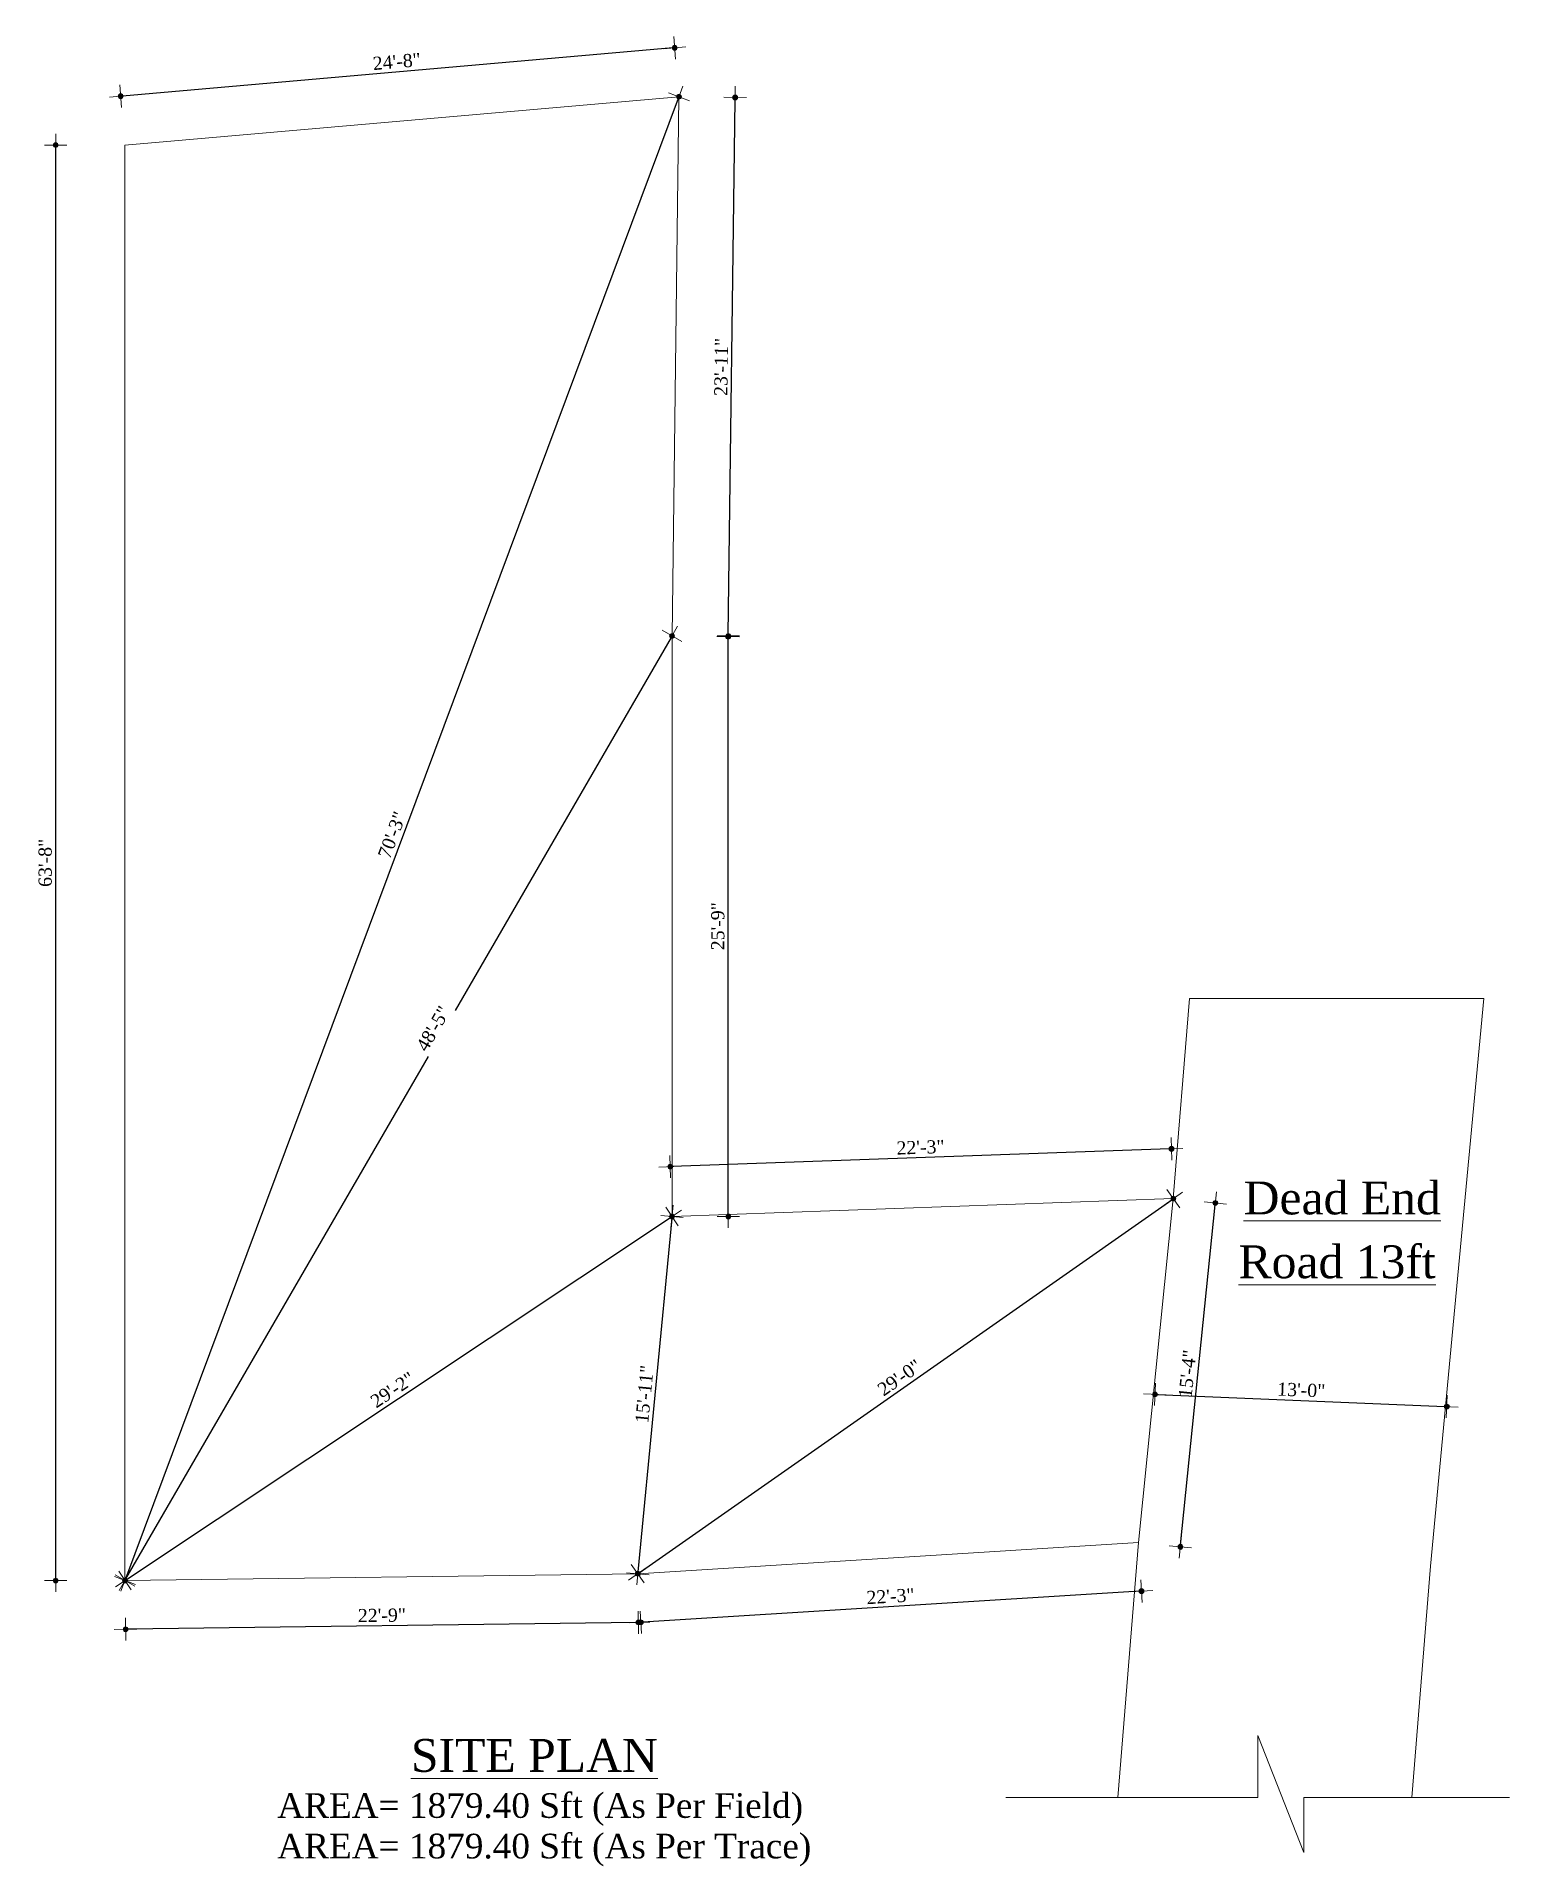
# Model space of a CAD drawing. Header units: inches. Extents: x 897 to 49934, y -34925 to -18564.
# Drawn here: x 33308 to 34092, y -23374 to -22400 of the extents above; entities that cross this region are included whole.
import ezdxf

# ---------------------------------------------------------------- set-up
doc = ezdxf.new("R2010")
doc.units = ezdxf.units.IN
doc.header["$LTSCALE"] = 35
doc.header["$MEASUREMENT"] = 0
doc.header["$PDMODE"] = 34
doc.layers.add('DIMENSION', color=115, linetype='Continuous', lineweight=15)
doc.layers.add('SES-DIMENSION', color=142, linetype='Continuous', lineweight=13)
doc.styles.add('7 INCH', font='times.ttf', dxfattribs={"height": 7})
doc.dimstyles.new('7 INCH', dxfattribs={"dimscale": 0, "dimtxt": 7, "dimasz": 1, "dimexe": 2, "dimexo": 9, "dimgap": 2, "dimtad": 1, "dimdec": 0, "dimzin": 3, "dimdsep": 46, "dimlunit": 4, "dimtxsty": '7 INCH', "dimblk": 'DIM', "dimcen": 3, "dimdle": 3, "dimse1": 1, "dimse2": 1, "dimclrd": 256, "dimclre": 256, "dimclrt": 7, "dimadec": 1, "dimazin": 2, "dimtfac": 1, "dimtdec": 0, "dimtix": 1, "dimtofl": 0, "dimtmove": 2, "dimatfit": 3, "dimldrblk": 'ARW', "dimfxl": 2, "dimfrac": 2, "dimtolj": 2, "dimtzin": 0, "dimarcsym": 0})

msp = doc.modelspace()

# ---------------------------------------------------------------- texts
at = {"layer": 'DIMENSION', "style": '7 INCH'}
for s, height, p in [('%%UDead End', 17.5, (33950.61, -23026.66)), ('%%URoad 13ft', 17.5, (33947.88, -23060.63)), ('%%USITE PLAN', 17.5, (33507.37, -23323.35)), ('AREA= 1879.40 Sft (As Per Field) ', 13.125, (33436.23, -23347.83)), ('AREA= 1879.40 Sft (As Per Trace) ', 13.125, (33436.23, -23369.41))]:
    msp.add_text(s, height=height, dxfattribs=at).set_placement(p)

# ---------------------------------------------------------------- blocks, each defined once
blk = doc.blocks.new('DIM')
at = {"layer": 'SES-DIMENSION'}
h = blk.add_hatch(color=256, dxfattribs=at)
h.paths.add_polyline_path([(0, 1.28), (0, 0), (1.28, 0, 0.414214)])
h.paths.add_polyline_path([(1.28, 0), (0, 0), (0, -1.28, 0.414214)])
h.paths.add_polyline_path([(0, 0), (-1.28, 0, 0.414214), (0, -1.28)])
h.paths.add_polyline_path([(0, 1.28, 0.414214), (-1.28, 0), (0, 0)])
for p, q in [((-6, 0), (6, 0)), ((0, 6), (0, -6))]:
    blk.add_line(p, q, dxfattribs=at)
blk.add_circle((0, 0), 1.28, dxfattribs=at)
blk = doc.blocks.new('*D1120')
at = {"layer": 'Defpoints', "color": 0, "transparency": 16777216}
for p in [(33318.3, -22457.57), (33355.17, -22457.57), (33355.17, -23221.57)]:
    blk.add_point(p, dxfattribs=at)
at = {"layer": 'DIMENSION', "lineweight": -2, "transparency": 16777216}
blk.add_line((33318.3, -23220.57), (33318.3, -22458.57), dxfattribs=at)
for p, rotation in [((33318.3, -22457.57), 90), ((33318.3, -23221.57), 270)]:
    blk.add_blockref('DIM', p, dxfattribs=dict(at, rotation=rotation))
at = {"layer": 'DIMENSION', "color": 7, "transparency": 16777216, "insert": (33312.74, -22839.57), "char_height": 7, "attachment_point": 5, "rotation": 90, "style": '7 INCH'}
blk.add_mtext('\\A2;63\'-8"', dxfattribs=at)
blk = doc.blocks.new('ARW')
at = {"layer": 'SES-DIMENSION'}
blk.add_lwpolyline([(10, 0, 0, 6, 0), (0, 0, 0, 0, 0), (10, 0, 0, 0, 0)], format="xyseb", dxfattribs=at)
blk = doc.blocks.new('*D1121')
at = {"layer": 'Defpoints', "color": 0, "transparency": 16777216}
for p in [(33894.63, -23201.35), (33628.14, -23217.93), (33629.75, -23243.75)]:
    blk.add_point(p, dxfattribs=at)
at = {"layer": 'DIMENSION', "lineweight": -2, "transparency": 16777216}
blk.add_line((33895.24, -23227.23), (33630.75, -23243.69), dxfattribs=at)
for p, rotation in [((33896.23, -23227.17), 3.561582051462535), ((33629.75, -23243.75), 183.5615820514626)]:
    blk.add_blockref('DIM', p, dxfattribs=dict(at, rotation=rotation))
at = {"layer": 'DIMENSION', "color": 7, "transparency": 16777216, "insert": (33762.65, -23229.91), "char_height": 7, "attachment_point": 5, "rotation": 3.56158, "style": '7 INCH'}
blk.add_mtext('\\A2;22\'-3"', dxfattribs=at)
blk = doc.blocks.new('*D1122')
at = {"layer": 'Defpoints', "color": 0, "transparency": 16777216}
for p in [(33355.17, -23221.57), (33628.14, -23217.93), (33355.51, -23247.47)]:
    blk.add_point(p, dxfattribs=at)
at = {"layer": 'DIMENSION', "lineweight": -2, "transparency": 16777216}
blk.add_line((33627.49, -23243.85), (33356.51, -23247.46), dxfattribs=at)
for p, rotation in [((33355.51, -23247.47), 180.7634175981638), ((33628.49, -23243.83), 0.7634175981637715)]:
    blk.add_blockref('DIM', p, dxfattribs=dict(at, rotation=rotation))
at = {"layer": 'DIMENSION', "color": 7, "transparency": 16777216, "insert": (33491.93, -23240.08), "char_height": 7, "attachment_point": 5, "rotation": 0.76342, "style": '7 INCH'}
blk.add_mtext('\\A2;22\'-9"', dxfattribs=at)
blk = doc.blocks.new('*D1123')
at = {"layer": 'Defpoints', "color": 0, "transparency": 16777216}
for p in [(33913.18, -23018.28), (33935.52, -23020.55), (33894.63, -23201.35)]:
    blk.add_point(p, dxfattribs=at)
at = {"layer": 'DIMENSION', "lineweight": -2, "transparency": 16777216}
blk.add_line((33917.07, -23202.61), (33935.42, -23021.54), dxfattribs=at)
for p, rotation in [((33935.52, -23020.55), 84.21403843235241), ((33916.97, -23203.61), 264.2140384323524)]:
    blk.add_blockref('DIM', p, dxfattribs=dict(at, rotation=rotation))
at = {"layer": 'DIMENSION', "color": 7, "transparency": 16777216, "insert": (33920.72, -23111.52), "char_height": 7, "attachment_point": 5, "rotation": 84.21404, "style": '7 INCH'}
blk.add_mtext('\\A2;15\'-4"', dxfattribs=at)
blk = doc.blocks.new('*D1124')
at = {"layer": 'Defpoints', "color": 0, "transparency": 16777216}
for p in [(33645.4, -23001.28), (33913.18, -23018.28), (33646.35, -23027.8)]:
    blk.add_point(p, dxfattribs=at)
at = {"layer": 'DIMENSION', "lineweight": -2, "transparency": 16777216}
blk.add_line((33911.23, -22991.8), (33646.4, -23001.24), dxfattribs=at)
for p, rotation in [((33912.23, -22991.76), 2.043001058283576), ((33645.4, -23001.28), 182.0430010582836)]:
    blk.add_blockref('DIM', p, dxfattribs=dict(at, rotation=rotation))
at = {"layer": 'DIMENSION', "color": 7, "transparency": 16777216, "insert": (33778.62, -22990.96), "char_height": 7, "attachment_point": 5, "rotation": 2.043, "style": '7 INCH'}
blk.add_mtext('\\A2;22\'-3"', dxfattribs=at)
blk = doc.blocks.new('*D1125')
at = {"layer": 'Defpoints', "color": 0, "transparency": 16777216}
for p in [(33646.35, -22718.8), (33676.33, -22718.8), (33646.35, -23027.8)]:
    blk.add_point(p, dxfattribs=at)
at = {"layer": 'DIMENSION', "lineweight": -2, "transparency": 16777216}
blk.add_line((33676.33, -23026.8), (33676.33, -22719.8), dxfattribs=at)
for p, rotation in [((33676.33, -22718.8), 90), ((33676.33, -23027.8), 270)]:
    blk.add_blockref('DIM', p, dxfattribs=dict(at, rotation=rotation))
at = {"layer": 'DIMENSION', "color": 7, "transparency": 16777216, "insert": (33670.76, -22873.3), "char_height": 7, "attachment_point": 5, "rotation": 90, "style": '7 INCH'}
blk.add_mtext('\\A2;25\'-9"', dxfattribs=at)
blk = doc.blocks.new('*D1126')
at = {"layer": 'Defpoints', "color": 0, "transparency": 16777216}
for p in [(33650.05, -22431.83), (33679.95, -22432.21), (33646.35, -22718.8)]:
    blk.add_point(p, dxfattribs=at)
at = {"layer": 'DIMENSION', "lineweight": -2, "transparency": 16777216}
blk.add_line((33676.26, -22718.19), (33679.94, -22433.21), dxfattribs=at)
for p, rotation in [((33679.95, -22432.21), 89.26151468743092), ((33676.25, -22719.19), 269.2615146874309)]:
    blk.add_blockref('DIM', p, dxfattribs=dict(at, rotation=rotation))
at = {"layer": 'DIMENSION', "color": 7, "transparency": 16777216, "insert": (33672.54, -22575.63), "char_height": 7, "attachment_point": 5, "rotation": 89.26151, "style": '7 INCH'}
blk.add_mtext('\\A2;23\'-11"', dxfattribs=at)
blk = doc.blocks.new('*D1127')
at = {"layer": 'Defpoints', "color": 0, "transparency": 16777216}
for p in [(33352.89, -22431.54), (33650.05, -22431.83), (33355.17, -22457.57)]:
    blk.add_point(p, dxfattribs=at)
at = {"layer": 'DIMENSION', "lineweight": -2, "transparency": 16777216}
blk.add_line((33646.78, -22405.88), (33353.89, -22431.45), dxfattribs=at)
for p, rotation in [((33647.77, -22405.8), 4.98950950966349), ((33352.89, -22431.54), 184.9895095096635)]:
    blk.add_blockref('DIM', p, dxfattribs=dict(at, rotation=rotation))
at = {"layer": 'DIMENSION', "color": 7, "transparency": 16777216, "insert": (33499.85, -22413.13), "char_height": 7, "attachment_point": 5, "rotation": 4.98951, "style": '7 INCH'}
blk.add_mtext('\\A2;24\'-8"', dxfattribs=at)
blk = doc.blocks.new('*D1128')
at = {"layer": 'Defpoints', "color": 0, "transparency": 16777216}
for p in [(33650.05, -22431.83), (33355.17, -23221.57), (33355.17, -23221.57)]:
    blk.add_point(p, dxfattribs=at)
at = {"layer": 'DIMENSION', "lineweight": -2, "transparency": 16777216}
blk.add_line((33649.7, -22432.76), (33355.52, -23220.63), dxfattribs=at)
for p, rotation in [((33650.05, -22431.83), 69.52513862538397), ((33355.17, -23221.57), 249.5251386253839)]:
    blk.add_blockref('DIM', p, dxfattribs=dict(at, rotation=rotation))
at = {"layer": 'DIMENSION', "color": 7, "transparency": 16777216, "insert": (33497.39, -22824.75), "char_height": 7, "attachment_point": 5, "rotation": 69.52514, "style": '7 INCH'}
blk.add_mtext('\\A2;70\'-3"', dxfattribs=at)
blk = doc.blocks.new('*D1129')
at = {"layer": 'Defpoints', "color": 0, "transparency": 16777216}
for p in [(33646.35, -22718.8), (33355.17, -23221.57), (33355.17, -23221.57)]:
    blk.add_point(p, dxfattribs=at)
at = {"layer": 'DIMENSION', "lineweight": -2, "transparency": 16777216}
for p, q in [((33645.85, -22719.67), (33530.86, -22918.21)), ((33355.67, -23220.7), (33516.73, -22942.6))]:
    blk.add_line(p, q, dxfattribs=at)
for p, rotation in [((33646.35, -22718.8), 59.92261577712544), ((33355.17, -23221.57), 239.9226157771255)]:
    blk.add_blockref('DIM', p, dxfattribs=dict(at, rotation=rotation))
at = {"layer": 'DIMENSION', "color": 7, "transparency": 16777216, "insert": (33519.25, -22927.78), "char_height": 7, "attachment_point": 5, "rotation": 59.92262, "style": '7 INCH'}
blk.add_mtext('\\A2;48\'-5"', dxfattribs=at)
blk = doc.blocks.new('*D1130')
at = {"layer": 'Defpoints', "color": 0, "transparency": 16777216}
for p in [(33646.35, -23027.8), (33646.35, -23027.8), (33355.17, -23221.57)]:
    blk.add_point(p, dxfattribs=at)
at = {"layer": 'DIMENSION', "lineweight": -2, "transparency": 16777216}
blk.add_line((33356, -23221.02), (33645.51, -23028.36), dxfattribs=at)
for p, rotation in [((33646.35, -23027.8), 33.64214495312527), ((33355.17, -23221.57), 213.6421449531253)]:
    blk.add_blockref('DIM', p, dxfattribs=dict(at, rotation=rotation))
at = {"layer": 'DIMENSION', "color": 7, "transparency": 16777216, "insert": (33497.67, -23120.05), "char_height": 7, "attachment_point": 5, "rotation": 33.64214, "style": '7 INCH'}
blk.add_mtext('\\A2;29\'-2"', dxfattribs=at)
blk = doc.blocks.new('*D1131')
at = {"layer": 'Defpoints', "color": 0, "transparency": 16777216}
for p in [(33646.35, -23027.8), (33628.14, -23217.93), (33628.14, -23217.93)]:
    blk.add_point(p, dxfattribs=at)
at = {"layer": 'DIMENSION', "lineweight": -2, "transparency": 16777216}
blk.add_line((33646.25, -23028.8), (33628.24, -23216.94), dxfattribs=at)
for p, rotation in [((33646.35, -23027.8), 84.53103901006492), ((33628.14, -23217.93), 264.5310390100649)]:
    blk.add_blockref('DIM', p, dxfattribs=dict(at, rotation=rotation))
at = {"layer": 'DIMENSION', "color": 7, "transparency": 16777216, "insert": (33631.71, -23122.34), "char_height": 7, "attachment_point": 5, "rotation": 84.53104, "style": '7 INCH'}
blk.add_mtext('\\A2;15\'-11"', dxfattribs=at)
blk = doc.blocks.new('*D1132')
at = {"layer": 'Defpoints', "color": 0, "transparency": 16777216}
for p in [(33913.18, -23018.28), (33913.18, -23018.28), (33628.14, -23217.93)]:
    blk.add_point(p, dxfattribs=at)
at = {"layer": 'DIMENSION', "lineweight": -2, "transparency": 16777216}
blk.add_line((33628.96, -23217.36), (33912.36, -23018.86), dxfattribs=at)
for p, rotation in [((33913.18, -23018.28), 35.00892262068646), ((33628.14, -23217.93), 215.0089226206865)]:
    blk.add_blockref('DIM', p, dxfattribs=dict(at, rotation=rotation))
at = {"layer": 'DIMENSION', "color": 7, "transparency": 16777216, "insert": (33767.46, -23113.54), "char_height": 7, "attachment_point": 5, "rotation": 35.00892, "style": '7 INCH'}
blk.add_mtext('\\A2;29\'-0"', dxfattribs=at)
blk = doc.blocks.new('*D1133')
at = {"layer": 'Defpoints', "color": 0, "transparency": 16777216}
for p in [(33903.9, -23109.81), (34059.27, -23116.31), (34058.74, -23128.95)]:
    blk.add_point(p, dxfattribs=at)
at = {"layer": 'DIMENSION', "lineweight": -2, "transparency": 16777216}
blk.add_line((33904.37, -23122.5), (34057.75, -23128.91), dxfattribs=at)
for p, rotation in [((33903.37, -23122.46), 177.6072627869636), ((34058.74, -23128.95), 357.6072627869636)]:
    blk.add_blockref('DIM', p, dxfattribs=dict(at, rotation=rotation))
at = {"layer": 'DIMENSION', "color": 7, "transparency": 16777216, "insert": (33981.29, -23120.15), "char_height": 7, "attachment_point": 5, "rotation": 357.60726, "style": '7 INCH'}
blk.add_mtext('\\A2;13\'-0"', dxfattribs=at)

# ---------------------------------------------------------------- dimensions: what is measured, and where the dimension line sits
at = {"layer": 'DIMENSION'}
for p1, p2, distance, override, picture, middle in [((33650.05, -22431.83), (33355.17, -22457.57), -26.13, {"dimscale": 1}, '*D1127', (33499.85, -22413.13)), ((33650.05, -22431.83), (33355.17, -23221.57), 0, {"dimscale": 1}, '*D1128', (33497.39, -22824.75)), ((33646.35, -22718.8), (33650.05, -22431.83), -29.91, {"dimscale": 1}, '*D1126', (33672.54, -22575.63)), ((33355.17, -23221.57), (33355.17, -22457.57), 36.87, {"dimscale": 1}, '*D1120', (33312.74, -22839.57)), ((33646.35, -23027.8), (33646.35, -22718.8), -29.99, {"dimscale": 1}, '*D1125', (33670.76, -22873.3)), ((33913.18, -23018.28), (33646.35, -23027.8), -26.54, {"dimscale": 1}, '*D1124', (33778.62, -22990.96)), ((33646.35, -23027.8), (33628.14, -23217.93), 0, {"dimscale": 1}, '*D1131', (33631.71, -23122.34)), ((33628.14, -23217.93), (33913.18, -23018.28), 0, {"dimscale": 1}, '*D1132', (33767.46, -23113.54)), ((33894.63, -23201.35), (33913.18, -23018.28), -22.46, {"dimscale": 1}, '*D1123', (33920.72, -23111.52)), ((33355.17, -23221.57), (33646.35, -23027.8), 0, {"dimscale": 1}, '*D1130', (33497.67, -23120.05)), ((33903.9, -23109.81), (34059.27, -23116.31), -12.65, {"dimscale": 1, "dimfxl": 0.0625, "dimfxlon": 1, "dimarcsym": 1}, '*D1133', (33981.29, -23120.15)), ((33894.63, -23201.35), (33628.14, -23217.93), 25.87, {"dimscale": 1}, '*D1121', (33762.65, -23229.91)), ((33628.14, -23217.93), (33355.17, -23221.57), 25.9, {"dimscale": 1}, '*D1122', (33491.93, -23240.08))]:
    dim = msp.add_aligned_dim(p1=p1, p2=p2, distance=distance, dimstyle='7 INCH', override=override, dxfattribs=at)
    dim.commit()
    dim.dimension.update_dxf_attribs({"geometry": picture, "text_midpoint": middle})
dim = msp.add_linear_dim(base=(33355.17, -23221.57), p1=(33646.35, -22718.8), p2=(33355.17, -23221.57), angle=239.92262, dimstyle='7 INCH', override={"dimscale": 1}, dxfattribs=at)
dim.commit()
dim.dimension.update_dxf_attribs({"geometry": '*D1129', "text_midpoint": (33519.25, -22927.78), "dimtype": 161})

# ---------------------------------------------------------------- linework, layer by layer
at = {"layer": 'DIMENSION'}
for p, q in [((33921.79, -22911.72), (33913.18, -23018.28)), ((34078.46, -22911.72), (34050.12, -23213.91)), ((33894.63, -23201.35), (33883.66, -23337.04)), ((34050.12, -23213.91), (34040.17, -23337.04))]:
    msp.add_line(p, q, dxfattribs=at)
at = {"layer": 'DIMENSION', "color": 2}
msp.add_lwpolyline([(33355.17, -23221.57), (33355.17, -22457.57), (33650.05, -22431.83), (33646.35, -22718.8), (33646.35, -23027.8), (33913.18, -23018.28), (33894.63, -23201.35), (33628.14, -23217.93), (33355.17, -23221.57)], dxfattribs=at)
at = {"layer": 'DIMENSION'}
for points in [[(33921.79, -22911.72), (34078.46, -22911.72)], [(33824.11, -23337.04), (33958.19, -23337.04), (33958.19, -23303.99), (33982.66, -23366.26), (33982.66, -23337.04), (34092.07, -23337.04)]]:
    msp.add_lwpolyline(points, dxfattribs=at)

msp.set_redraw_order([(e.dxf.handle, doc.entitydb.next_handle()) for e in msp.query("TEXT MTEXT ATTDEF DIMENSION ARC_DIMENSION")])  # texts and dimensions are drawn at this point

doc.saveas('drawing.dxf')
